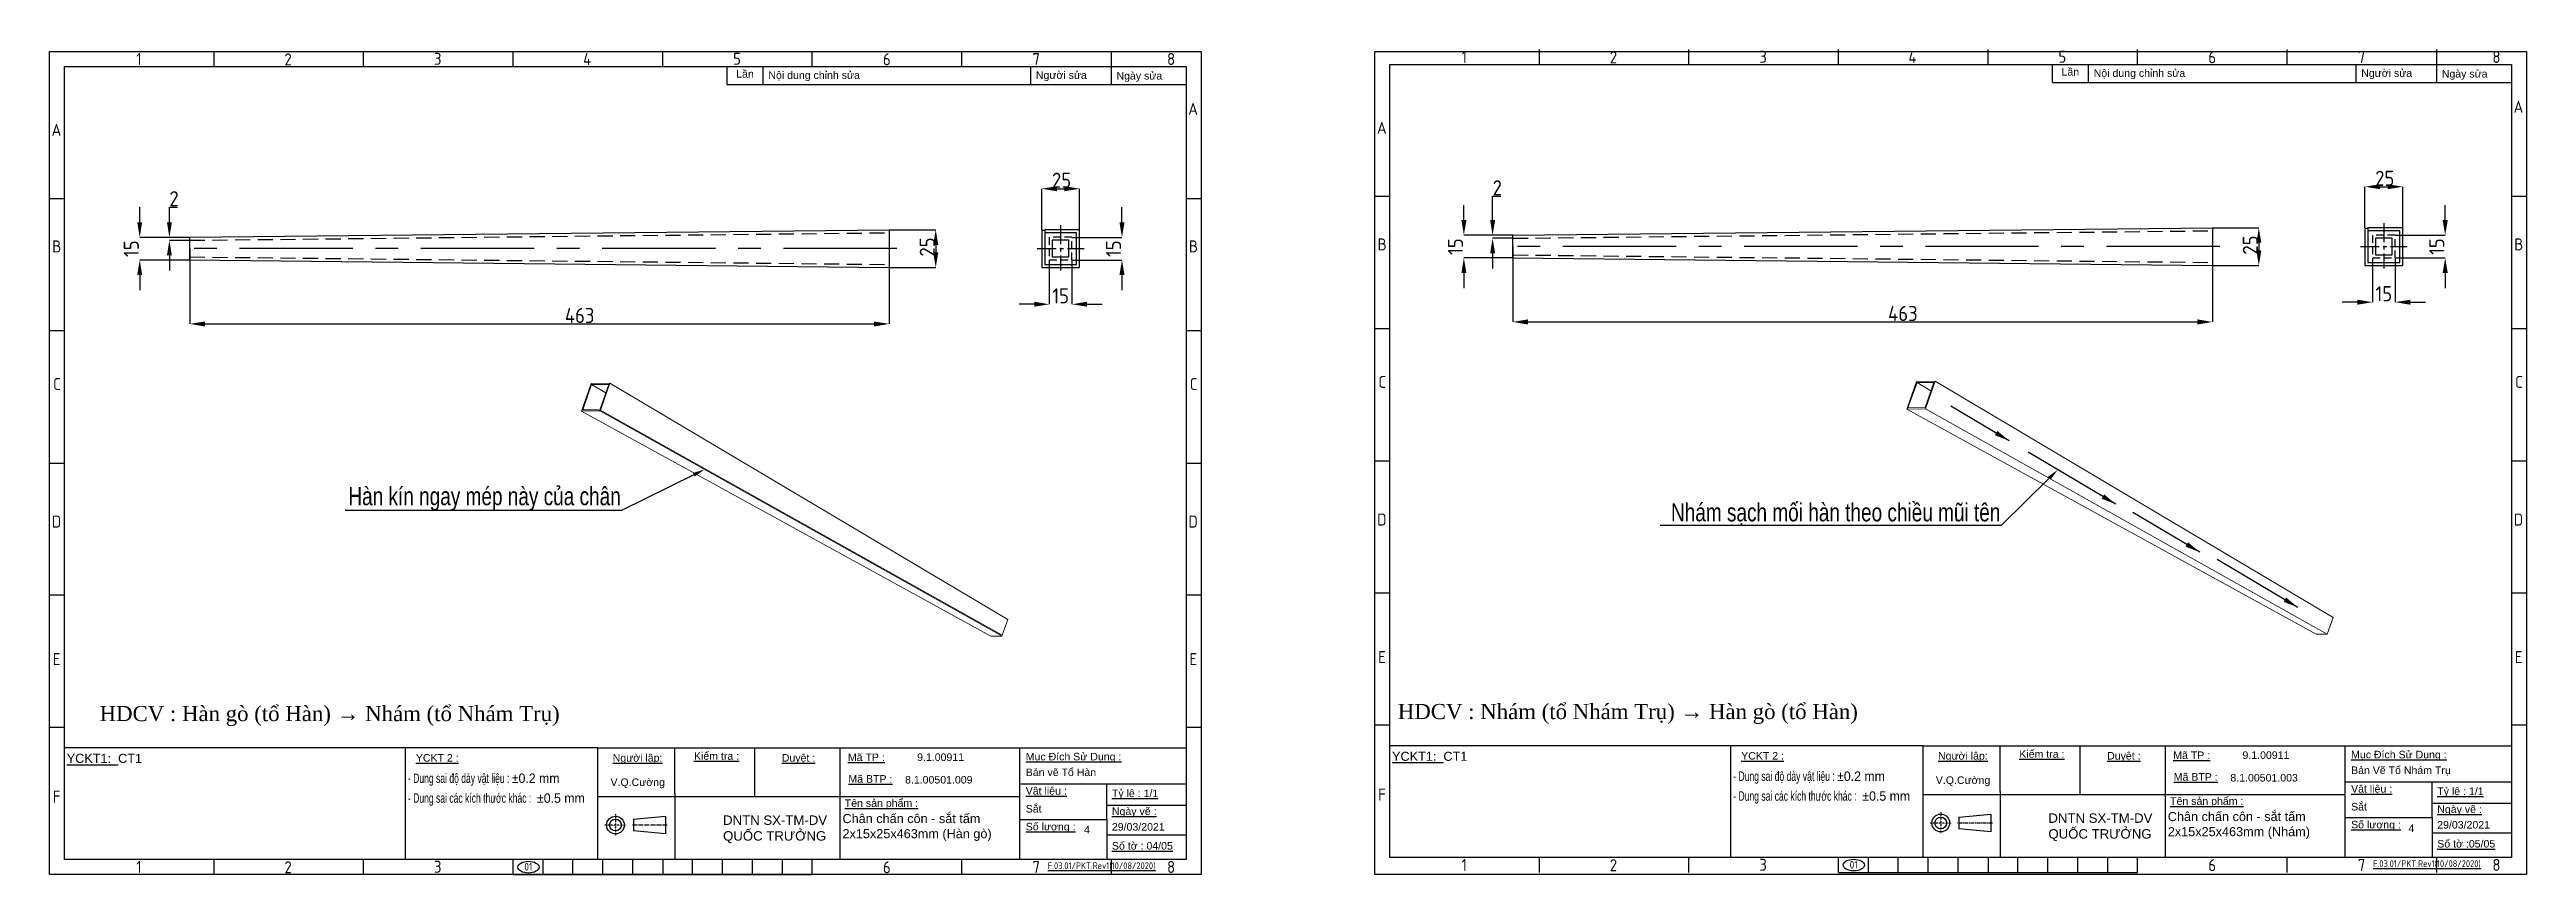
# Model space of a CAD drawing. Header units: millimetres. Extents: x -127318 to -46279, y 54276 to 57025.
# Drawn here: x -116223 to -114584, y 54453 to 54999 of the extents above; entities that cross this region are included whole.
import ezdxf
from ezdxf import colors
from ezdxf.entities.mleader import LeaderData, LeaderLine
from ezdxf.math import Vec2, Vec3

# ---------------------------------------------------------------- set-up
doc = ezdxf.new("R2010")
doc.units = ezdxf.units.MM
doc.header["$PDMODE"] = 2
for name, pattern in [('CENTER', [2, 1.25, -0.25, 0.25, -0.25]), ('CENTERX2', [4, 2.5, -0.5, 0.5, -0.5]), ('CONTPVMNIL', [0]), ('DASHEDX2', [1.5, 1, -0.5])]:
    doc.linetypes.add(name, pattern=pattern)
doc.layers.get('0').update_dxf_attribs({"linetype": 'CONTPVMNIL'})
doc.layers.get('DEFPOINTS').update_dxf_attribs({"color": 6})
for name, color, linetype in [('CENTER', 1, 'CENTERX2'), ('FRAME050', 6, 'Continuous'), ('hatch', 4, 'DASHEDX2'), ('MAIN', 7, 'Continuous')]:
    doc.layers.add(name, color=color, linetype=linetype)
doc.styles.add('ISOCP', font='isocp')
doc.styles.add('SLDTEXTSTYLE1', font='timesi.ttf', dxfattribs={"width": 0.933})
doc.styles.add('SLDTEXTSTYLE3', font='TXT', dxfattribs={"width": 0.65, "bigfont": 'bigfont'})
doc.styles.get("Standard").update_dxf_attribs({"font": 'isocp.shx'})
doc.styles.add('style1', font='arial.ttf', dxfattribs={"width": 0.75})
doc.dimstyles.new('Dim20', dxfattribs={"dimtxt": 20, "dimasz": 10, "dimexe": 0, "dimexo": 0, "dimgap": 0.6, "dimtad": 1, "dimtoh": 1, "dimdsep": 46, "dimtxsty": 'ISOCP', "dimcen": 0, "dimclrd": 3, "dimclre": 3, "dimclrt": 7, "dimadec": 3, "dimazin": 2, "dimtp": 0.05, "dimtm": 0.05, "dimtfac": 0.7, "dimtofl": 0, "dimtmove": 0, "dimatfit": 3, "dimfxl": 1, "dimtolj": 1, "dimarcsym": 0})
doc.dimstyles.new('Dim20$0', dxfattribs={"dimtxt": 20, "dimasz": 10, "dimexe": 0, "dimexo": 0, "dimgap": 0.6, "dimtad": 1, "dimtoh": 1, "dimdsep": 46, "dimtxsty": 'ISOCP', "dimcen": 0, "dimclrd": 3, "dimclre": 3, "dimclrt": 7, "dimadec": 3, "dimazin": 2, "dimtp": 0.05, "dimtm": 0.05, "dimtfac": 0.7, "dimtofl": 0, "dimtmove": 0, "dimatfit": 3, "dimfxl": 1, "dimtolj": 1, "dimarcsym": 0})

msp = doc.modelspace()

# ---------------------------------------------------------------- texts
at = {"attachment_point": 1}
for s, insert, char_height, width in [('{\\fArial|b0|i0|c0|p34;Lần}', (-115768.577, 54985.736), 5, 24.50884), ('{\\fArial|b0|i0|c0|p34;Lần}', (-114891.27, 54987.081), 5, 24.50884), ('{\\fArial|b0|i0|c0|p34;\\LYCKT1:\\l  CT1}', (-115334.431, 54534.44), 6, 116.20349), ('{\\fArial|b0|i0|c0|p34;\\LYCKT1:\\l  CT1}', (-116211.738, 54533.095), 6, 88.82097), ('{\\fArial|b0|i0|c0|p34;29/03/2021}', (-115519.889, 54487.24), 5, 11.98235), ('{\\fArial|b0|i0|c0|p34;29/03/2021}', (-114642.582, 54488.584), 5, 11.98235), ('{\\LF.03.01/PKT.Rev1(10/08/2020)}', (-115562.294, 54461.239), 4.5, 28.97216), ('{\\LF.03.01/PKT.Rev1(10/08/2020)}', (-114684.987, 54462.583), 4.5, 28.97216)]:
    msp.add_mtext(s, dxfattribs=dict(at, insert=insert, char_height=char_height, width=width))
at = {"color": 0, "attachment_point": 1}
for s, insert, char_height, width, style in [('{\\fArial|b0|i0|c0|p34;\\W1;\\C256;Nội dung chỉnh sửa}', (-115747.269, 54984.91), 5, 91.62671, 'SLDTEXTSTYLE3'), ('{\\fArial|b0|i0|c0|p34;\\W1;\\C256;Người sửa}', (-115570.2, 54984.91), 5, 91.62671, 'SLDTEXTSTYLE3'), ('{\\fArial|b0|i0|c0|p34;\\W1;\\C256;Ngày sửa}', (-115516.864, 54984.476), 5, 91.62671, 'SLDTEXTSTYLE3'), ('{\\fArial|b0|i0|c0|p34;\\W1;\\C256;Nội dung chỉnh sửa}', (-114869.962, 54986.254), 5, 91.62671, 'SLDTEXTSTYLE3'), ('{\\fArial|b0|i0|c0|p34;\\W1;\\C256;Người sửa}', (-114692.893, 54986.254), 5, 91.62671, 'SLDTEXTSTYLE3'), ('{\\fArial|b0|i0|c0|p34;\\W1;\\C256;Ngày sửa}', (-114639.557, 54985.821), 5, 91.62671, 'SLDTEXTSTYLE3'), ('{\\fArial|b0|i0|c0|p34;\\W1;\\L\\C256;Kiểm tra :}', (-115796.52, 54534.128), 5, 34.7354, 'SLDTEXTSTYLE3'), ('{\\fArial|b0|i0|c0|p34;\\W1;\\L\\C256;Mã TP :}', (-115694.617, 54533.275), 5, 34.7354, 'SLDTEXTSTYLE3'), ('{\\fArial|b0|i0|c0|p34;\\W1;\\C256;9.1.00911}', (-115648.795, 54533.348), 5, 34.7354, 'SLDTEXTSTYLE3'), ('{\\fArial|b0|i0|c0|p34;\\W1;\\L\\C256;Mục Đích Sử Dụng :}', (-115576.906, 54533.73), 5, 66.30021, 'SLDTEXTSTYLE3'), ('{\\fArial|b0|i0|c0|p34;\\W1;\\L\\C256;YCKT 2 :}', (-115103.322, 54534.262), 5, 34.7354, 'SLDTEXTSTYLE3'), ('{\\fArial|b0|i0|c0|p34;\\W1;\\L\\C256;Người lập:}', (-114973.027, 54534.262), 5, 34.7354, 'SLDTEXTSTYLE3'), ('{\\fArial|b0|i0|c0|p34;\\W1;\\L\\C256;Kiểm tra :}', (-114919.213, 54535.473), 5, 34.7354, 'SLDTEXTSTYLE3'), ('{\\fArial|b0|i0|c0|p34;\\W1;\\L\\C256;Duyệt :}', (-114861.095, 54534.262), 5, 34.7354, 'SLDTEXTSTYLE3'), ('{\\fArial|b0|i0|c0|p34;\\W1;\\L\\C256;Mã TP :}', (-114817.31, 54534.62), 5, 34.7354, 'SLDTEXTSTYLE3'), ('{\\fArial|b0|i0|c0|p34;\\W1;\\C256;9.1.00911}', (-114771.488, 54534.693), 5, 34.7354, 'SLDTEXTSTYLE3'), ('{\\fArial|b0|i0|c0|p34;\\W1;\\L\\C256;Mục Đích Sử Dụng :}', (-114699.6, 54535.075), 5, 66.30021, 'SLDTEXTSTYLE3'), ('{\\fArial|b0|i0|c0|p34; - Dung sai độ dày vật liệu : \\W0.933;%%P0.2 mm}', (-115987.471, 54520.048), 6.25, 201.46767, 'SLDTEXTSTYLE3'), ('{\\fArial|b0|i0|c0|p34;\\W1;\\L\\C256;YCKT 2 :}', (-115980.628, 54532.917), 5, 34.7354, 'SLDTEXTSTYLE3'), ('{\\fArial|b0|i0|c0|p34;\\W1;\\C256;V.Q.Cường}', (-115851.783, 54516.789), 5, 34.7354, 'SLDTEXTSTYLE3'), ('{\\fArial|b0|i0|c0|p34;\\W1;\\L\\C256;Người lập:}', (-115850.334, 54532.917), 5, 34.7354, 'SLDTEXTSTYLE3'), ('{\\fArial|b0|i0|c0|p34;\\W1;\\L\\C256;Duyệt :}', (-115738.402, 54532.917), 5, 34.7354, 'SLDTEXTSTYLE3'), ('{\\fArial|b0|i0|c0|p34;\\W1;\\L\\C256;Mã BTP :}', (-115694.296, 54518.961), 5, 34.7354, 'SLDTEXTSTYLE3'), ('{\\fArial|b0|i0|c0|p34;\\W1;\\C256;8.1.00501.009}', (-115656.802, 54518.403, 0), 5, 34.7354, 'SLDTEXTSTYLE3'), ('{\\fArial|b0|i0|c0|p34;\\W1;\\C256;Bản vẽ Tổ Hàn}', (-115576.906, 54523.347), 5, 66.30021, 'SLDTEXTSTYLE3'), ('{\\fArial|b0|i0|c0|p34; - Dung sai độ dày vật liệu : \\W0.933;%%P0.2 mm}', (-115110.164, 54521.393), 6.25, 201.46767, 'SLDTEXTSTYLE3'), ('{\\fArial|b0|i0|c0|p34;\\W1;\\C256;V.Q.Cường}', (-114974.476, 54518.134), 5, 34.7354, 'SLDTEXTSTYLE3'), ('{\\fArial|b0|i0|c0|p34;\\W1;\\L\\C256;Mã BTP :}', (-114816.989, 54520.306), 5, 34.7354, 'SLDTEXTSTYLE3'), ('{\\fArial|b0|i0|c0|p34;\\W1;\\C256;8.1.00501.003}', (-114779.495, 54519.748, 0), 5, 34.7354, 'SLDTEXTSTYLE3'), ('{\\fArial|b0|i0|c0|p34;\\W1;\\C256;Bản Vẽ Tổ Nhám Trụ}', (-114699.6, 54524.692), 5, 66.30021, 'SLDTEXTSTYLE3'), ('{\\fArial|b0|i0|c0|p34; - Dung sai các kích thước khác : \\W0.933; %%P0.5 mm}', (-115987.471, 54506.914), 6.25, 201.46767, 'SLDTEXTSTYLE3'), ('{\\fArial|b0|i0|c0|p34;\\W1;\\L\\C256;Tên sản phẩm :}', (-115696.709, 54502.947), 5, 50.89034, 'SLDTEXTSTYLE3'), ('{\\fArial|b0|i0|c0|p34;\\W1;\\L\\C256;Vật liệu :}', (-115576.906, 54511.074), 5, 34.7354, 'SLDTEXTSTYLE3'), ('{\\fArial|b0|i0|c0|p34;\\W1;\\L\\C256;Tỷ lệ : 1/1}', (-115519.846, 54509.443), 5, 34.7354, 'SLDTEXTSTYLE3'), ('{\\fArial|b0|i0|c0|p34; - Dung sai các kích thước khác : \\W0.933; %%P0.5 mm}', (-115110.164, 54508.259), 6.25, 201.46767, 'SLDTEXTSTYLE3'), ('{\\fArial|b0|i0|c0|p34;\\W1;\\L\\C256;Tên sản phẩm :}', (-114819.402, 54504.291), 5, 50.89034, 'SLDTEXTSTYLE3'), ('{\\fArial|b0|i0|c0|p34;\\W1;\\L\\C256;Vật liệu :}', (-114699.6, 54512.418), 5, 34.7354, 'SLDTEXTSTYLE3'), ('{\\fArial|b0|i0|c0|p34;\\W1;\\C256;Sắt }', (-114699.6, 54500.568), 5, 34.7354, 'SLDTEXTSTYLE3'), ('{\\fArial|b0|i0|c0|p34;\\W1;\\L\\C256;Tỷ lệ : 1/1}', (-114642.539, 54510.788), 5, 34.7354, 'SLDTEXTSTYLE3'), ('{\\fArial|b0|i0|c0|p34;\\W1;\\C256;DNTN SX-TM-DV QUỐC TRƯỞNG}', (-115777.271, 54492.28), 6.25, 93.13288, 'SLDTEXTSTYLE3'), ('{\\fArial|b0|i0|c0|p34;\\W1;\\C256;Chân chấn côn - sắt tấm 2x15x25x463mm (Hàn gò)}', (-115698.222, 54493.212, 0), 6, 109.82409, 'SLDTEXTSTYLE1'), ('{\\fArial|b0|i0|c0|p34;\\W1;\\L\\C256;Số lượng :}', (-115576.906, 54487.373), 5, 34.7354, 'SLDTEXTSTYLE3'), ('{\\fArial|b0|i0|c0|p34;\\W1;\\C256;Sắt }', (-115576.906, 54499.223), 5, 34.7354, 'SLDTEXTSTYLE3'), ('{\\fArial|b0|i0|c0|p34;\\W1;\\C256;4}', (-115538.318, 54485.406), 5, 34.7354, 'SLDTEXTSTYLE3'), ('{\\fArial|b0|i0|c0|p34;\\W1;\\L\\C256;Ngày vẽ :}', (-115519.846, 54497.549), 5, 34.7354, 'SLDTEXTSTYLE3'), ('{\\fArial|b0|i0|c0|p34;\\W1;\\C256;DNTN SX-TM-DV QUỐC TRƯỞNG}', (-114899.964, 54493.625), 6.25, 93.13288, 'SLDTEXTSTYLE3'), ('{\\fArial|b0|i0|c0|p34;\\W1;\\C256;Chân chấn côn - sắt tấm 2x15x25x463mm (Nhám)}', (-114820.915, 54494.556, 0), 6, 109.82409, 'SLDTEXTSTYLE1'), ('{\\fArial|b0|i0|c0|p34;\\W1;\\L\\C256;Số lượng :}', (-114699.6, 54488.717), 5, 34.7354, 'SLDTEXTSTYLE3'), ('{\\fArial|b0|i0|c0|p34;\\W1;\\C256;4}', (-114661.631, 54486.291), 5, 34.7354, 'SLDTEXTSTYLE3'), ('{\\fArial|b0|i0|c0|p34;\\W1;\\L\\C256;Ngày vẽ :}', (-114642.539, 54498.894), 5, 34.7354, 'SLDTEXTSTYLE3'), ('{\\fArial|b0|i0|c0|p34;\\W1;\\L\\C256;Số tờ : 04/05}', (-115519.846, 54474.682), 5, 41.28152, 'SLDTEXTSTYLE3'), ('{\\fArial|b0|i0|c0|p34;\\W1;\\L\\C256;Số tờ :05/05}', (-114642.539, 54476.026), 5, 42.06072, 'SLDTEXTSTYLE3')]:
    msp.add_mtext(s, dxfattribs=dict(at, insert=insert, char_height=char_height, width=width, style=style))
at = {"ltscale": 30, "char_height": 10, "attachment_point": 1, "style": 'style1'}
for s, insert, width in [('\\pt150;{\\fTimes New Roman|b0|i0|c0|p18;^J\\W1;HDCV : Nhám (tổ Nhám Trụ) \\fTimes New Roman|b0|i0|c134|p18;→ \\fTimes New Roman|b0|i0|c0|p18;Hàn gò (tổ Hàn) }', (-115330.607, 54582.747, 0), 383.26775), ('\\pt150;{\\fTimes New Roman|b0|i0|c0|p18;^J\\W1;HDCV : Hàn gò (tổ Hàn) \\fTimes New Roman|b0|i0|c134|p18;→ \\fTimes New Roman|b0|i0|c0|p18;Nhám (tổ Nhám Trụ)}', (-116189.975, 54581.402, 0), 370.62067)]:
    msp.add_mtext(s, dxfattribs=dict(at, insert=insert, width=width))
at = {"color": 7, "char_height": 5, "width": 24.50884, "attachment_point": 1}
for insert in [(-115908.822, 54460.773), (-115031.515, 54462.118)]:
    msp.add_mtext('01', dxfattribs=dict(at, insert=insert))

# ---------------------------------------------------------------- blocks, each defined once
blk = doc.blocks.new('ẢERHAEEH')
at = {"layer": 'FRAME050'}
for p, q in [((-261.36, 213.96), (-261.36, 217.92)), ((-221.76, 213.96), (-221.76, 217.92)), ((-182.16, 213.96), (-182.16, 217.92)), ((-142.56, 213.96), (-142.56, 217.92)), ((-102.96, 213.96), (-102.96, 217.92)), ((-63.36, 213.96), (-63.36, 217.92)), ((-23.76, 213.96), (-23.76, 217.92)), ((-300.96, 178.96), (-304.92, 178.96)), ((0, 178.96), (-3.96, 178.96)), ((-300.96, 143.96), (-304.92, 143.96)), ((0, 143.96), (-3.96, 143.96)), ((-304.92, 108.96), (-300.96, 108.96)), ((-3.96, 108.96), (0, 108.96)), ((-300.96, 73.96), (-304.92, 73.96)), ((0, 73.96), (-3.96, 73.96)), ((-300.96, 38.96), (-304.92, 38.96)), ((0, 38.96), (-3.96, 38.96)), ((-261.36, 0), (-261.36, 3.96)), ((-221.76, 0), (-221.76, 3.96)), ((-182.16, 0), (-182.16, 3.96)), ((-182.16, 0), (-102.96, 0)), ((-174.24, 0), (-174.24, 3.96)), ((-166.32, 0), (-166.32, 3.96)), ((-158.4, 0), (-158.4, 3.96)), ((-150.48, 0), (-150.48, 3.96)), ((-142.56, 3.96), (-142.56, 0)), ((-134.64, 0), (-134.64, 3.96)), ((-126.72, 0), (-126.72, 3.96)), ((-118.8, 0), (-118.8, 3.96)), ((-110.88, 0), (-110.88, 3.96)), ((-102.96, 0), (-102.96, 3.96)), ((-63.36, 0), (-63.36, 3.96)), ((-23.76, 0), (-23.76, 3.96))]:
    blk.add_line(p, q, dxfattribs=at)
at = {"layer": 'MAIN', "color": 7, "linetype": 'Continuous'}
blk.add_lwpolyline([(-300.96, 213.96), (-3.96, 213.96), (-3.96, 3.96), (-300.96, 3.96)], close=True, dxfattribs=at)
at = {"layer": 'FRAME050', "style": 'ISOCP'}
for s, p in [('1', (-281.95, 214.36)), ('2', (-242.72, 214.28)), ('3', (-203.13, 214.42)), ('4', (-163.63, 214.36)), ('5', (-123.93, 214.42)), ('6', (-84.25, 214.28)), ('7', (-44.67, 214.36)), ('8', (-9.03, 214.36)), ('A', (-3.41, 201.17)), ('A', (-304.37, 195.59)), ('B', (-304.21, 164.74)), ('B', (-3.25, 164.74)), ('C', (-303.97, 128.3)), ('C', (-3.01, 128.3)), ('D', (-304.3, 91.87)), ('D', (-3.34, 91.87)), ('E', (-304.05, 55.44)), ('E', (-3.09, 55.44)), ('F', (-304.05, 19.01)), ('1', (-281.95, 0.4)), ('2', (-242.72, 0.32)), ('3', (-203.13, 0.46)), ('6', (-84.25, 0.32)), ('7', (-44.67, 0.4)), ('8', (-9.03, 0.4))]:
    blk.add_text(s, height=3.17, dxfattribs=at).set_placement(p)
blk = doc.blocks.new('*D387')
at = {"color": 3, "lineweight": -2, "ltscale": 30, "transparency": 16777216}
for p, q in [((-115254.4, 54868.9), (-115254.4, 54819)), ((-114791.4, 54868.9), (-114791.4, 54819)), ((-115244.4, 54819), (-114801.4, 54819))]:
    blk.add_line(p, q, dxfattribs=at)
at = {"color": 3, "ltscale": 30, "transparency": 16777216}
for points in [[(-115244.4, 54820.7), (-115244.4, 54817.3), (-115254.4, 54819)], [(-114801.4, 54820.7), (-114801.4, 54817.3), (-114791.4, 54819)]]:
    blk.add_solid(points, dxfattribs=at)
at = {"layer": 'DEFPOINTS', "color": 0, "ltscale": 30, "transparency": 16777216}
for p in [(-115254.4, 54868.9), (-114791.4, 54868.9), (-114791.4, 54819)]:
    blk.add_point(p, dxfattribs=at)
at = {"color": 7, "ltscale": 30, "transparency": 16777216, "insert": (-114996.3, 54824.6), "char_height": 10, "attachment_point": 5, "style": 'ISOCP'}
blk.add_mtext('\\A1;463', dxfattribs=at)
blk = doc.blocks.new('*D388')
at = {"color": 3, "lineweight": -2, "ltscale": 30, "transparency": 16777216}
for p, q in [((-114791.4, 54881.4), (-114760.7, 54881.4)), ((-114760.7, 54871.4), (-114760.7, 54866.4)), ((-114791.4, 54856.4), (-114760.7, 54856.4))]:
    blk.add_line(p, q, dxfattribs=at)
at = {"color": 3, "ltscale": 30, "transparency": 16777216}
for points in [[(-114762.3, 54871.4), (-114759, 54871.4), (-114760.7, 54881.4)], [(-114762.3, 54866.4), (-114759, 54866.4), (-114760.7, 54856.4)]]:
    blk.add_solid(points, dxfattribs=at)
at = {"layer": 'DEFPOINTS', "color": 0, "ltscale": 30, "transparency": 16777216}
for p in [(-114791.4, 54881.4), (-114791.4, 54856.4), (-114760.7, 54856.4)]:
    blk.add_point(p, dxfattribs=at)
at = {"color": 7, "ltscale": 30, "transparency": 16777216, "insert": (-114766.3, 54869.9), "char_height": 10, "attachment_point": 5, "rotation": 90, "style": 'ISOCP'}
blk.add_mtext('\\A1;25', dxfattribs=at)
blk = doc.blocks.new('*D389')
at = {"color": 3, "lineweight": -2, "ltscale": 30, "transparency": 16777216}
for p, q in [((-114690.4, 54881.4), (-114690.4, 54908.5)), ((-114680.4, 54908.5), (-114675.4, 54908.5)), ((-114665.4, 54881.4), (-114665.4, 54908.5))]:
    blk.add_line(p, q, dxfattribs=at)
at = {"color": 3, "ltscale": 30, "transparency": 16777216}
for points in [[(-114680.4, 54910.2), (-114680.4, 54906.9), (-114690.4, 54908.5)], [(-114675.4, 54910.2), (-114675.4, 54906.9), (-114665.4, 54908.5)]]:
    blk.add_solid(points, dxfattribs=at)
at = {"layer": 'DEFPOINTS', "color": 0, "ltscale": 30, "transparency": 16777216}
for p in [(-114665.4, 54908.5), (-114690.4, 54881.4), (-114665.4, 54881.4)]:
    blk.add_point(p, dxfattribs=at)
at = {"color": 7, "ltscale": 30, "transparency": 16777216, "insert": (-114677.3, 54914.1), "char_height": 10, "attachment_point": 5, "style": 'ISOCP'}
blk.add_mtext('\\A1;25', dxfattribs=at)
blk = doc.blocks.new('*D390')
at = {"color": 3, "lineweight": -2, "ltscale": 30, "transparency": 16777216}
for p, q in [((-115267.9, 54886.4), (-115267.9, 54902.2)), ((-115267.9, 54902.2), (-115262.4, 54902.2)), ((-115254.4, 54876.4), (-115267.9, 54876.4)), ((-115254.4, 54874.4), (-115267.9, 54874.4)), ((-115267.9, 54864.4), (-115267.9, 54854.4))]:
    blk.add_line(p, q, dxfattribs=at)
at = {"color": 3, "ltscale": 30, "transparency": 16777216}
for points in [[(-115269.5, 54886.4), (-115266.2, 54886.4), (-115267.9, 54876.4)], [(-115269.5, 54864.4), (-115266.2, 54864.4), (-115267.9, 54874.4)]]:
    blk.add_solid(points, dxfattribs=at)
at = {"layer": 'DEFPOINTS', "color": 0, "ltscale": 30, "transparency": 16777216}
for p in [(-115267.9, 54874.4), (-115254.4, 54876.4), (-115254.4, 54874.4)]:
    blk.add_point(p, dxfattribs=at)
at = {"color": 7, "ltscale": 30, "transparency": 16777216, "insert": (-115264.8, 54907.8), "char_height": 10, "attachment_point": 5, "style": 'ISOCP'}
blk.add_mtext('\\A1;2', dxfattribs=at)
blk = doc.blocks.new('*D484')
at = {"color": 3, "lineweight": -2, "ltscale": 30, "transparency": 16777216}
for p, q in [((-116130.3, 54867.5), (-116130.3, 54817.7)), ((-115667.3, 54867.5), (-115667.3, 54817.7)), ((-116120.3, 54817.7), (-115677.3, 54817.7))]:
    blk.add_line(p, q, dxfattribs=at)
at = {"color": 3, "ltscale": 30, "transparency": 16777216}
for points in [[(-116120.3, 54819.3), (-116120.3, 54816), (-116130.3, 54817.7)], [(-115677.3, 54819.3), (-115677.3, 54816), (-115667.3, 54817.7)]]:
    blk.add_solid(points, dxfattribs=at)
at = {"layer": 'DEFPOINTS', "color": 0, "ltscale": 30, "transparency": 16777216}
for p in [(-116130.3, 54867.5), (-115667.3, 54867.5), (-115667.3, 54817.7)]:
    blk.add_point(p, dxfattribs=at)
at = {"color": 7, "ltscale": 30, "transparency": 16777216, "insert": (-115872.2, 54823.3), "char_height": 10, "attachment_point": 5, "style": 'ISOCP'}
blk.add_mtext('\\A1;463', dxfattribs=at)
blk = doc.blocks.new('*D485')
at = {"color": 3, "lineweight": -2, "ltscale": 30, "transparency": 16777216}
for p, q in [((-115667.3, 54880), (-115636.5, 54880)), ((-115636.5, 54870), (-115636.5, 54865)), ((-115667.3, 54855), (-115636.5, 54855))]:
    blk.add_line(p, q, dxfattribs=at)
at = {"color": 3, "ltscale": 30, "transparency": 16777216}
for points in [[(-115638.2, 54870), (-115634.8, 54870), (-115636.5, 54880)], [(-115638.2, 54865), (-115634.8, 54865), (-115636.5, 54855)]]:
    blk.add_solid(points, dxfattribs=at)
at = {"layer": 'DEFPOINTS', "color": 0, "ltscale": 30, "transparency": 16777216}
for p in [(-115667.3, 54880), (-115667.3, 54855), (-115636.5, 54855)]:
    blk.add_point(p, dxfattribs=at)
at = {"color": 7, "ltscale": 30, "transparency": 16777216, "insert": (-115642.1, 54868.6), "char_height": 10, "attachment_point": 5, "rotation": 90, "style": 'ISOCP'}
blk.add_mtext('\\A1;25', dxfattribs=at)
blk = doc.blocks.new('*D486')
at = {"color": 3, "lineweight": -2, "ltscale": 30, "transparency": 16777216}
for p, q in [((-116143.8, 54885), (-116143.8, 54895)), ((-116143.8, 54895), (-116138.3, 54895)), ((-116130.3, 54875), (-116143.8, 54875)), ((-116130.3, 54873), (-116143.8, 54873)), ((-116143.8, 54863), (-116143.8, 54853))]:
    blk.add_line(p, q, dxfattribs=at)
at = {"color": 3, "ltscale": 30, "transparency": 16777216}
for points in [[(-116145.4, 54885), (-116142.1, 54885), (-116143.8, 54875)], [(-116145.4, 54863), (-116142.1, 54863), (-116143.8, 54873)]]:
    blk.add_solid(points, dxfattribs=at)
at = {"layer": 'DEFPOINTS', "color": 0, "ltscale": 30, "transparency": 16777216}
for p in [(-116143.8, 54873), (-116130.3, 54875), (-116130.3, 54873)]:
    blk.add_point(p, dxfattribs=at)
at = {"color": 7, "ltscale": 30, "transparency": 16777216, "insert": (-116140.7, 54900.6), "char_height": 10, "attachment_point": 5, "style": 'ISOCP'}
blk.add_mtext('\\A1;2', dxfattribs=at)
blk = doc.blocks.new('A$C0D1F2D8E')
at = {"color": 0, "linetype": 'Continuous', "lineweight": 0, "extrusion": (1.38778e-16, 0.830963, 0.556327)}
for p, q in [((-870.3, 910.6), (-846.5, 915)), ((-870.3, 910.6), (-863.9, 524.1)), ((-862.5, 897.4), (-870.3, 910.6)), ((-869, 910.3), (-847.1, 914.2)), ((-861.8, 898.1), (-869, 910.3)), ((-840, 902.1), (-861.8, 898.1)), ((-847.1, 914.2), (-847.3, 900.8)), ((-847.1, 914.2), (-840, 902.1)), ((-846.5, 915), (-838.7, 901.7)), ((-838.7, 901.7), (-862.5, 897.4)), ((-862.5, 897.4), (-859.3, 516.2)), ((-838.7, 901.7), (-845, 518.8)), ((-863.9, 524.1), (-859.3, 516.2)), ((-859.3, 516.2), (-845, 518.8))]:
    blk.add_line(p, q, dxfattribs=at)
blk = doc.blocks.new('*D498')
at = {"color": 3, "lineweight": -2, "ltscale": 30, "transparency": 16777216}
for p, q in [((-115286.9, 54886.4), (-115286.9, 54896.4)), ((-115254.4, 54876.4), (-115286.9, 54876.4)), ((-115254.4, 54861.4), (-115286.9, 54861.4)), ((-115286.9, 54851.4), (-115286.9, 54841.4))]:
    blk.add_line(p, q, dxfattribs=at)
at = {"color": 3, "ltscale": 30, "transparency": 16777216}
for points in [[(-115288.5, 54886.4), (-115285.2, 54886.4), (-115286.9, 54876.4)], [(-115288.5, 54851.4), (-115285.2, 54851.4), (-115286.9, 54861.4)]]:
    blk.add_solid(points, dxfattribs=at)
at = {"layer": 'DEFPOINTS', "color": 0, "ltscale": 30, "transparency": 16777216}
for p in [(-115286.9, 54861.4), (-115254.4, 54876.4), (-115254.4, 54861.4)]:
    blk.add_point(p, dxfattribs=at)
at = {"color": 7, "ltscale": 30, "transparency": 16777216, "insert": (-115292.5, 54868.9), "char_height": 10, "attachment_point": 5, "rotation": 90, "style": 'ISOCP'}
blk.add_mtext('\\A1;15', dxfattribs=at)
blk = doc.blocks.new('*D499')
at = {"color": 3, "lineweight": -2, "ltscale": 30, "transparency": 16777216}
for p, q in [((-116163.4, 54885), (-116163.4, 54895)), ((-116130.3, 54875), (-116163.4, 54875)), ((-116130.3, 54860), (-116163.4, 54860)), ((-116163.4, 54850), (-116163.4, 54840))]:
    blk.add_line(p, q, dxfattribs=at)
at = {"color": 3, "ltscale": 30, "transparency": 16777216}
for points in [[(-116165.1, 54885), (-116161.8, 54885), (-116163.4, 54875)], [(-116165.1, 54850), (-116161.8, 54850), (-116163.4, 54860)]]:
    blk.add_solid(points, dxfattribs=at)
at = {"layer": 'DEFPOINTS', "color": 0, "ltscale": 30, "transparency": 16777216}
for p in [(-116130.3, 54875), (-116163.4, 54860), (-116130.3, 54860)]:
    blk.add_point(p, dxfattribs=at)
at = {"color": 7, "ltscale": 30, "transparency": 16777216, "insert": (-116169, 54867.5), "char_height": 10, "attachment_point": 5, "rotation": 90, "style": 'ISOCP'}
blk.add_mtext('\\A1;15', dxfattribs=at)
blk = doc.blocks.new('*D514')
at = {"color": 3, "lineweight": -2, "ltscale": 30, "transparency": 16777216}
for p, q in [((-115566.3, 54880), (-115566.3, 54907.2)), ((-115556.3, 54907.2), (-115551.3, 54907.2)), ((-115541.3, 54880), (-115541.3, 54907.2))]:
    blk.add_line(p, q, dxfattribs=at)
at = {"color": 3, "ltscale": 30, "transparency": 16777216}
for points in [[(-115556.3, 54908.9), (-115556.3, 54905.5), (-115566.3, 54907.2)], [(-115551.3, 54908.9), (-115551.3, 54905.5), (-115541.3, 54907.2)]]:
    blk.add_solid(points, dxfattribs=at)
at = {"layer": 'DEFPOINTS', "color": 0, "ltscale": 30, "transparency": 16777216}
for p in [(-115541.3, 54907.2), (-115566.3, 54880), (-115541.3, 54880)]:
    blk.add_point(p, dxfattribs=at)
at = {"color": 7, "ltscale": 30, "transparency": 16777216, "insert": (-115553.2, 54912.8), "char_height": 10, "attachment_point": 5, "style": 'ISOCP'}
blk.add_mtext('\\A1;25', dxfattribs=at)
blk = doc.blocks.new('*D577')
at = {"color": 3, "lineweight": -2, "ltscale": 30, "transparency": 16777216}
for p, q in [((-115513.2, 54885), (-115513.2, 54895)), ((-115546.3, 54875), (-115513.2, 54875)), ((-115546.3, 54860), (-115513.2, 54860)), ((-115513.2, 54850), (-115513.2, 54840))]:
    blk.add_line(p, q, dxfattribs=at)
at = {"color": 3, "ltscale": 30, "transparency": 16777216}
for points in [[(-115514.9, 54885), (-115511.5, 54885), (-115513.2, 54875)], [(-115514.9, 54850), (-115511.5, 54850), (-115513.2, 54860)]]:
    blk.add_solid(points, dxfattribs=at)
at = {"layer": 'DEFPOINTS', "color": 0, "ltscale": 30, "transparency": 16777216}
for p in [(-115546.3, 54875, 0), (-115513.2, 54875), (-115546.3, 54860, 0)]:
    blk.add_point(p, dxfattribs=at)
at = {"color": 7, "ltscale": 30, "transparency": 16777216, "insert": (-115518.8, 54867.5), "char_height": 10, "attachment_point": 5, "rotation": 90, "style": 'ISOCP'}
blk.add_mtext('\\A1;15', dxfattribs=at)
blk = doc.blocks.new('*D578')
at = {"color": 3, "lineweight": -2, "ltscale": 30, "transparency": 16777216}
for p, q in [((-115561.3, 54860), (-115561.3, 54830.7)), ((-115546.3, 54860), (-115546.3, 54830.7)), ((-115571.3, 54830.7), (-115581.3, 54830.7)), ((-115536.3, 54830.7), (-115526.3, 54830.7))]:
    blk.add_line(p, q, dxfattribs=at)
at = {"color": 3, "ltscale": 30, "transparency": 16777216}
for points in [[(-115571.3, 54832.4), (-115571.3, 54829.1), (-115561.3, 54830.7)], [(-115536.3, 54832.4), (-115536.3, 54829.1), (-115546.3, 54830.7)]]:
    blk.add_solid(points, dxfattribs=at)
at = {"layer": 'DEFPOINTS', "color": 0, "ltscale": 30, "transparency": 16777216}
for p in [(-115561.3, 54860, 0), (-115546.3, 54860), (-115546.3, 54830.7)]:
    blk.add_point(p, dxfattribs=at)
at = {"color": 7, "ltscale": 30, "transparency": 16777216, "insert": (-115553.8, 54836.3), "char_height": 10, "attachment_point": 5, "style": 'ISOCP'}
blk.add_mtext('\\A1;15', dxfattribs=at)
blk = doc.blocks.new('*D579')
at = {"color": 3, "lineweight": -2, "ltscale": 30, "transparency": 16777216}
for p, q in [((-114637.3, 54886.4), (-114637.3, 54896.4)), ((-114670.4, 54876.4), (-114637.3, 54876.4)), ((-114670.4, 54861.4), (-114637.3, 54861.4)), ((-114637.3, 54851.4), (-114637.3, 54841.4))]:
    blk.add_line(p, q, dxfattribs=at)
at = {"color": 3, "ltscale": 30, "transparency": 16777216}
for points in [[(-114639, 54886.4), (-114635.6, 54886.4), (-114637.3, 54876.4)], [(-114639, 54851.4), (-114635.6, 54851.4), (-114637.3, 54861.4)]]:
    blk.add_solid(points, dxfattribs=at)
at = {"layer": 'DEFPOINTS', "color": 0, "ltscale": 30, "transparency": 16777216}
for p in [(-114670.4, 54876.4, 0), (-114670.4, 54861.4, 0), (-114637.3, 54876.4)]:
    blk.add_point(p, dxfattribs=at)
at = {"color": 7, "ltscale": 30, "transparency": 16777216, "insert": (-114642.9, 54868.9), "char_height": 10, "attachment_point": 5, "rotation": 90, "style": 'ISOCP'}
blk.add_mtext('\\A1;15', dxfattribs=at)
blk = doc.blocks.new('*D580')
at = {"color": 3, "lineweight": -2, "ltscale": 30, "transparency": 16777216}
for p, q in [((-114685.4, 54861.4), (-114685.4, 54832.1)), ((-114670.4, 54861.4), (-114670.4, 54832.1)), ((-114695.4, 54832.1), (-114705.4, 54832.1)), ((-114660.4, 54832.1), (-114650.4, 54832.1))]:
    blk.add_line(p, q, dxfattribs=at)
at = {"color": 3, "ltscale": 30, "transparency": 16777216}
for points in [[(-114695.4, 54833.7), (-114695.4, 54830.4), (-114685.4, 54832.1)], [(-114660.4, 54833.7), (-114660.4, 54830.4), (-114670.4, 54832.1)]]:
    blk.add_solid(points, dxfattribs=at)
at = {"layer": 'DEFPOINTS', "color": 0, "ltscale": 30, "transparency": 16777216}
for p in [(-114685.4, 54861.4, 0), (-114670.4, 54861.4), (-114670.4, 54832.1)]:
    blk.add_point(p, dxfattribs=at)
at = {"color": 7, "ltscale": 30, "transparency": 16777216, "insert": (-114677.9, 54837.7), "char_height": 10, "attachment_point": 5, "style": 'ISOCP'}
blk.add_mtext('\\A1;15', dxfattribs=at)

# ---------------------------------------------------------------- dimensions: what is measured, and where the dimension line sits
at = {"ltscale": 30}
for base, p1, p2, picture, middle in [((-115541.326, 54907.187, 0), (-115566.326, 54880.041, 0), (-115541.326, 54880.041, 0), '*D514', (-115553.201, 54907.187, 0)), ((-114665.414, 54908.532, 0), (-114690.414, 54881.386, 0), (-114665.414, 54881.386, 0), '*D389', (-114677.289, 54908.532, 0)), ((-115667.332, 54817.667, 0), (-116130.332, 54867.541, 0), (-115667.332, 54867.541, 0), '*D484', (-115872.244, 54817.667, 0)), ((-114791.42, 54819.012, 0), (-115254.42, 54868.886, 0), (-114791.42, 54868.886, 0), '*D387', (-114996.331, 54819.012, 0)), ((-114670.414, 54832.073), (-114685.414, 54861.386, 0), (-114670.414, 54861.386), '*D580', (-114677.914, 54832.073)), ((-115546.326, 54830.729), (-115561.326, 54860.041, 0), (-115546.326, 54860.041), '*D578', (-115553.826, 54830.729))]:
    dim = msp.add_linear_dim(base=base, p1=p1, p2=p2, dimstyle='Dim20$0', override={"dimtxt": 10}, dxfattribs=at)
    dim.commit()
    dim.dimension.update_dxf_attribs({"geometry": picture, "text_midpoint": middle, "dimtype": 160})
for base, p1, p2, picture, middle in [((-115267.851, 54874.386, 0), (-115254.42, 54876.386, 0), (-115254.42, 54874.386, 0), '*D390', (-115264.824, 54902.24, 0)), ((-116163.45, 54860.041, 0), (-116130.332, 54875.041, 0), (-116130.332, 54860.041, 0), '*D499', (-116163.45, 54867.541, 0)), ((-116143.763, 54873.041, 0), (-116130.332, 54875.041, 0), (-116130.332, 54873.041, 0), '*D486', (-116140.736, 54895.041, 0)), ((-115513.199, 54875.041), (-115546.326, 54860.041, 0), (-115546.326, 54875.041, 0), '*D577', (-115513.199, 54867.541)), ((-115286.854, 54861.386, 0), (-115254.42, 54876.386, 0), (-115254.42, 54861.386, 0), '*D498', (-115286.854, 54868.886, 0)), ((-114637.286, 54876.386), (-114670.414, 54861.386, 0), (-114670.414, 54876.386, 0), '*D579', (-114637.286, 54868.886)), ((-115636.498, 54855.041, 0), (-115667.332, 54880.041, 0), (-115667.332, 54855.041, 0), '*D485', (-115636.498, 54868.587, 0)), ((-114760.666, 54856.386, 0), (-114791.42, 54881.386, 0), (-114791.42, 54856.386, 0), '*D388', (-114760.666, 54869.932, 0))]:
    dim = msp.add_linear_dim(base=base, p1=p1, p2=p2, angle=90, dimstyle='Dim20$0', override={"dimtxt": 10}, dxfattribs=at)
    dim.commit()
    dim.dimension.update_dxf_attribs({"geometry": picture, "text_midpoint": middle, "dimtype": 160})

# ---------------------------------------------------------------- linework, layer by layer
at = {"ltscale": 30}
for p, q in [((-116130.332, 54875.041, 0), (-115667.332, 54880.041, 0)), ((-115667.332, 54880.041, 0), (-115667.332, 54855.041, 0)), ((-115254.42, 54876.386, 0), (-114791.42, 54881.386, 0)), ((-114791.42, 54881.386, 0), (-114791.42, 54856.386, 0)), ((-116130.332, 54860.041, 0), (-116130.332, 54875.041, 0)), ((-115254.42, 54861.386, 0), (-115254.42, 54876.386, 0)), ((-115254.42, 54861.386, 0), (-114791.42, 54856.386, 0)), ((-116130.332, 54860.041, 0), (-115667.332, 54855.041, 0))]:
    msp.add_line(p, q, dxfattribs=at)
at = {"ltscale": 50}
for p, q in [((-115564.326, 54879.541, 0), (-115566.326, 54879.541, 0)), ((-115566.326, 54879.541, 0), (-115566.326, 54855.041, 0)), ((-115541.326, 54880.041, 0), (-115564.326, 54880.041, 0)), ((-115564.326, 54880.041, 0), (-115564.326, 54857.041, 0)), ((-115543.326, 54878.041, 0), (-115564.326, 54878.041, 0)), ((-115543.326, 54857.041, 0), (-115543.326, 54878.041, 0)), ((-115541.326, 54855.041, 0), (-115541.326, 54880.041, 0)), ((-114688.414, 54880.886, 0), (-114690.414, 54880.886, 0)), ((-114690.414, 54880.886, 0), (-114690.414, 54856.386, 0)), ((-114665.414, 54881.386, 0), (-114688.414, 54881.386, 0)), ((-114688.414, 54881.386, 0), (-114688.414, 54858.386, 0)), ((-114667.414, 54879.386, 0), (-114688.414, 54879.386, 0)), ((-114667.414, 54858.386, 0), (-114667.414, 54879.386, 0)), ((-114665.414, 54856.386, 0), (-114665.414, 54881.386, 0)), ((-115566.326, 54855.041, 0), (-115541.326, 54855.041, 0)), ((-115564.326, 54857.041, 0), (-115543.326, 54857.041, 0)), ((-114690.414, 54856.386, 0), (-114665.414, 54856.386, 0)), ((-114688.414, 54858.386, 0), (-114667.414, 54858.386, 0))]:
    msp.add_line(p, q, dxfattribs=at)
at = {"color": 0, "linetype": 'Continuous', "lineweight": 0, "extrusion": (-0.721444, 0.412332, 0.556327)}
for p, q in [((-115870.928, 54760.01, 0), (-115864.51, 54778.229, 0)), ((-115870.18, 54760.745, 0), (-115864.276, 54777.507, 0)), ((-115864.51, 54778.229, 0), (-115852.237, 54778.398, 0)), ((-115864.276, 54777.507, 0), (-115852.985, 54777.662, 0)), ((-115864.276, 54777.507, 0), (-115854.952, 54772.076, 0)), ((-115852.985, 54777.662, 0), (-115858.889, 54760.9, 0)), ((-115852.237, 54778.398, 0), (-115858.481, 54760.671, 0)), ((-115852.237, 54778.398, 0), (-115588.752, 54621.992, 0)), ((-115858.655, 54760.178, 0), (-115870.928, 54760.01, 0)), ((-115870.928, 54760.01, 0), (-115599.967, 54610.959, 0)), ((-115859.918, 54760.886, 0), (-115870.18, 54760.745, 0)), ((-115859.918, 54760.886, 0), (-115592.603, 54611.06, 0)), ((-115858.889, 54760.9, 0), (-115592.429, 54611.554, 0)), ((-115592.429, 54611.554, 0), (-115588.752, 54621.992, 0)), ((-115599.967, 54610.959, 0), (-115592.603, 54611.06, 0))]:
    msp.add_line(p, q, dxfattribs=at)
for p, q in [((-115860.125, 54537.085), (-116213.214, 54537.085)), ((-115987.744, 54537.085), (-115987.744, 54463.103)), ((-115756.363, 54537.085), (-115756.363, 54504.829)), ((-115580.891, 54513.204), (-115580.891, 54537.085)), ((-114982.819, 54538.43), (-115335.907, 54538.43)), ((-115110.437, 54538.43), (-115110.437, 54464.447)), ((-114879.056, 54538.43), (-114879.056, 54506.173)), ((-114703.584, 54514.548), (-114703.584, 54538.43)), ((-115860.125, 54504.829), (-115699.735, 54504.829)), ((-115809.137, 54506.88), (-115809.137, 54463.103)), ((-114982.819, 54506.173), (-114822.429, 54506.173)), ((-114931.83, 54508.224), (-114931.83, 54464.447)), ((-115523.291, 54499.136), (-115470.714, 54499.136)), ((-114645.984, 54500.48), (-114593.407, 54500.48)), ((-115523.291, 54479.529), (-115470.714, 54479.529)), ((-114645.984, 54480.873), (-114593.407, 54480.873))]:
    msp.add_line(p, q)
at = {"ltscale": 3}
for p, q in [((-115699.735, 54504.829), (-115580.891, 54504.829)), ((-114822.429, 54506.173), (-114703.584, 54506.173))]:
    msp.add_line(p, q, dxfattribs=at)
at = {"linetype": 'ByBlock'}
for p, q in [((-115523.291, 54489.503), (-115523.291, 54463.103)), ((-114645.984, 54490.847), (-114645.984, 54464.447))]:
    msp.add_line(p, q, dxfattribs=at)
at = {"ltscale": 50, "elevation": 0}
for points in [[(-115559.326, 54862.041), (-115548.326, 54862.041), (-115548.326, 54873.041), (-115559.326, 54873.041)], [(-114683.414, 54863.386), (-114672.414, 54863.386), (-114672.414, 54874.386), (-114683.414, 54874.386)]]:
    msp.add_lwpolyline(points, close=True, dxfattribs=at)
at = {"color": 1}
for centre in [(-115906.082, 54458.038), (-115028.775, 54459.383)]:
    msp.add_ellipse(centre, major_axis=(-7.026, 0), ratio=0.55171628, dxfattribs=at)
at = {"layer": 'CENTER', "ltscale": 5}
for p, q in [((-115553.826, 54883.041, 0), (-115553.826, 54853.041, 0)), ((-114677.914, 54884.386, 0), (-114677.914, 54854.386, 0)), ((-115569.326, 54867.541, 0), (-115538.326, 54867.541, 0)), ((-114693.414, 54868.886, 0), (-114662.414, 54868.886, 0))]:
    msp.add_line(p, q, dxfattribs=at)
at = {"layer": 'CENTER', "ltscale": 30}
for p, q in [((-115662.332, 54867.541, 0), (-116135.332, 54867.541, 0)), ((-114786.42, 54868.886, 0), (-115259.42, 54868.886, 0))]:
    msp.add_line(p, q, dxfattribs=at)
at = {"layer": 'CENTER', "color": 1, "linetype": 'CENTER', "ltscale": 0.05}
for p, q in [((-115841.368, 54485.92), (-115855.629, 54485.92)), ((-115848.499, 54493.05), (-115848.499, 54478.789)), ((-114964.061, 54487.264), (-114978.322, 54487.264)), ((-114971.192, 54494.395), (-114971.192, 54480.134))]:
    msp.add_line(p, q, dxfattribs=at)
at = {"layer": 'CENTER'}
for p, q in [((-115814.314, 54485.92), (-115837.422, 54485.92)), ((-114937.007, 54487.264), (-114960.116, 54487.264))]:
    msp.add_line(p, q, dxfattribs=at)
at = {"layer": 'DEFPOINTS', "ltscale": 30}
msp.add_lwpolyline([(-116223.114, 54998.003), (-115460.814, 54998.003), (-115460.814, 54453.203), (-116223.114, 54453.203)], close=True, dxfattribs=at)
at = {"layer": 'DEFPOINTS', "ltscale": 30, "elevation": 0}
msp.add_lwpolyline([(-115345.807, 54998.003), (-114583.507, 54998.003), (-114583.507, 54453.203), (-115345.807, 54453.203)], close=True, dxfattribs=at)
at = {"layer": 'hatch', "ltscale": 10}
for p, q in [((-116130.332, 54873.041, 0), (-115667.332, 54878.041, 0)), ((-115254.42, 54874.386, 0), (-114791.42, 54879.386, 0)), ((-116130.332, 54862.041, 0), (-115667.332, 54857.041, 0)), ((-115254.42, 54863.386, 0), (-114791.42, 54858.386, 0))]:
    msp.add_line(p, q, dxfattribs=at)
at = {"layer": 'hatch', "ltscale": 5, "elevation": 0}
for points in [[(-115561.326, 54860.041), (-115546.326, 54860.041), (-115546.326, 54875.041), (-115561.326, 54875.041)], [(-114685.414, 54861.386), (-114670.414, 54861.386), (-114670.414, 54876.386), (-114685.414, 54876.386)]]:
    msp.add_lwpolyline(points, close=True, dxfattribs=at)
at = {"layer": 'MAIN'}
for p, q in [((-115774.619, 54976.103), (-115774.619, 54988.103)), ((-115774.619, 54976.103), (-115470.714, 54976.103)), ((-115750.619, 54976.103), (-115750.619, 54988.103)), ((-115573.549, 54976.103), (-115573.549, 54988.103)), ((-115520.214, 54976.103), (-115520.214, 54988.103)), ((-114897.312, 54977.447), (-114897.312, 54989.447)), ((-114897.312, 54977.447), (-114593.407, 54977.447)), ((-114873.312, 54977.447), (-114873.312, 54989.447)), ((-114696.243, 54977.447), (-114696.243, 54989.447)), ((-114642.907, 54977.447), (-114642.907, 54989.447)), ((-115860.125, 54537.085), (-115470.714, 54537.085)), ((-115860.125, 54504.829), (-115860.125, 54537.085)), ((-115809.137, 54506.88), (-115809.137, 54537.085)), ((-115699.735, 54513.204), (-115699.735, 54537.085)), ((-114982.819, 54538.43), (-114593.407, 54538.43)), ((-114982.819, 54506.173), (-114982.819, 54538.43)), ((-114931.83, 54508.224), (-114931.83, 54538.43)), ((-114822.429, 54514.548), (-114822.429, 54538.43)), ((-115860.125, 54463.103), (-115860.125, 54504.829)), ((-115699.735, 54489.503), (-115699.735, 54513.204)), ((-115580.891, 54513.204), (-115470.714, 54513.204)), ((-115580.891, 54489.503), (-115580.891, 54513.204)), ((-115523.291, 54489.503), (-115523.291, 54513.204)), ((-114982.819, 54464.447), (-114982.819, 54506.173)), ((-114822.429, 54490.847), (-114822.429, 54514.548)), ((-114703.584, 54514.548), (-114593.407, 54514.548)), ((-114703.584, 54490.847), (-114703.584, 54514.548)), ((-114645.984, 54490.847), (-114645.984, 54514.548)), ((-115836.511, 54489.84), (-115815.442, 54491.8)), ((-115836.511, 54489.84), (-115836.511, 54481.999)), ((-115815.442, 54491.8), (-115815.442, 54480.039)), ((-115699.735, 54463.103), (-115699.735, 54489.503)), ((-115580.891, 54489.503), (-115523.291, 54489.503)), ((-115580.891, 54463.103), (-115580.891, 54489.503)), ((-115520.414, 54489.503), (-115520.309, 54489.503)), ((-114959.205, 54491.185), (-114938.135, 54493.145)), ((-114959.205, 54491.185), (-114959.205, 54483.344)), ((-114938.135, 54493.145), (-114938.135, 54481.384)), ((-114822.429, 54464.447), (-114822.429, 54490.847)), ((-114703.584, 54490.847), (-114645.984, 54490.847)), ((-114703.584, 54464.447), (-114703.584, 54490.847)), ((-114643.107, 54490.847), (-114643.003, 54490.847)), ((-115815.442, 54480.039), (-115836.511, 54481.999)), ((-114938.135, 54481.384), (-114959.205, 54483.344))]:
    msp.add_line(p, q, dxfattribs=at)
for centre, radius in [((-115848.499, 54485.92), 5.881), ((-115848.499, 54485.92), 3.92), ((-114971.192, 54487.264), 5.881), ((-114971.192, 54487.264), 3.92)]:
    msp.add_circle(centre, radius, dxfattribs=at)

# ---------------------------------------------------------------- block references
at = {"xscale": 2.5, "yscale": 2.5, "zscale": 2.5}
for p in [(-115460.814, 54453.203), (-114583.507, 54454.547)]:
    msp.add_blockref('ẢERHAEEH', p, dxfattribs=at)
at = {"ltscale": 3, "xscale": 0.8000000000000003, "yscale": 0.8000000000000003, "zscale": 0.8000000000000003, "rotation": 60.25041959645514}
msp.add_blockref('A$C0D1F2D8E', (-114015.677, 55004.318, 0), dxfattribs=at)

msp.set_redraw_order([(e.dxf.handle, doc.entitydb.next_handle()) for e in msp.query("TEXT MTEXT ATTDEF DIMENSION ARC_DIMENSION")])  # texts and dimensions are drawn at this point

# ---------------------------------------------------------------- leaders
at = {"ltscale": 30}
for points in [[(-114925.935, 54740.348, 0), (-114964.584, 54763.29, 0)], [(-114855.258, 54698.291, 0), (-114913.326, 54732.761, 0)], [(-114799.756, 54666.573, 0), (-114843.976, 54692.822, 0)], [(-114734.789, 54630.021, 0), (-114788.19, 54661.72, 0)]]:
    msp.add_leader(points, dimstyle='Dim20', override={"dimgap": 1, "dimtad": 0}, dxfattribs=at)
ml = msp.add_multileader_mtext('Standard', dxfattribs=at)
ml.set_content('Hàn kín ngay mép này của chân', color=256, style='style1')
ml.set_leader_properties(color=3)
ml.build(insert=Vec2(0, 0))
ml.multileader.update_dxf_attribs({"text_right_attachment_type": 6, "dogleg_length": 0.36, "arrow_head_size": 8})
ctx = ml.context
ctx.base_point, ctx.char_height, ctx.arrow_head_size, ctx.landing_gap_size, ctx.plane_origin = Vec3(-116023.529, 54701.885, 0), 12, 8, 0.09, Vec3(-115789.456, 54721.371, 0)
ctx.right_attachment, ctx.text_align_type = 6, 2
notes = []
notes.append((ctx, [(0, (1, 1, 0), (-115844.536, 54694.121, 0), (-1, 0), 0.36, [(0, [(-115789.456, 54721.371, 0)], 0, [])])]))
ctx.mtext.insert, ctx.mtext.alignment, ctx.mtext.flow_direction = Vec3(-115844.986, 54709.649, 0), 3, 5
ml = msp.add_multileader_mtext('Standard', dxfattribs=at)
ml.set_content('Nhám sạch mối hàn theo chiều mũi tên', color=256, style='style1')
ml.set_leader_properties(color=3)
ml.build(insert=Vec2(0, 0))
ml.multileader.update_dxf_attribs({"text_right_attachment_type": 6, "dogleg_length": 0.36, "arrow_head_size": 8})
ctx = ml.context
ctx.base_point, ctx.char_height, ctx.arrow_head_size, ctx.landing_gap_size, ctx.plane_origin = Vec3(-115148.062, 54691.64, 0), 12, 8, 0.09, Vec3(-114912.15, 54722.716, 0)
ctx.right_attachment, ctx.text_align_type = 6, 2
notes.append((ctx, [(0, (1, 1, 0), (-114931.295, 54684.31, 0), (-1, 0), 0.36, [(0, [(-114893.726, 54721.126, 0)], 0, [])])]))
ctx.mtext.insert, ctx.mtext.alignment, ctx.mtext.line_spacing_style, ctx.mtext.flow_direction = Vec3(-114931.745, 54698.97, 0), 3, 2, 5
for ctx, leaders in notes:
    for number, flags, end, landing, length, lines in leaders:
        leader = LeaderData()
        leader.index, (leader.has_last_leader_line, leader.has_dogleg_vector, leader.attachment_direction) = number, flags
        leader.last_leader_point, leader.dogleg_vector, leader.dogleg_length = Vec3(end), Vec3(landing), length
        for number, points, colour, breaks in lines:
            line = LeaderLine()
            line.index, line.vertices, line.color, line.breaks = number, Vec3.list(points), colors.encode_raw_color(colour), breaks
            leader.lines.append(line)
        ctx.leaders.append(leader)

doc.saveas('drawing.dxf')
